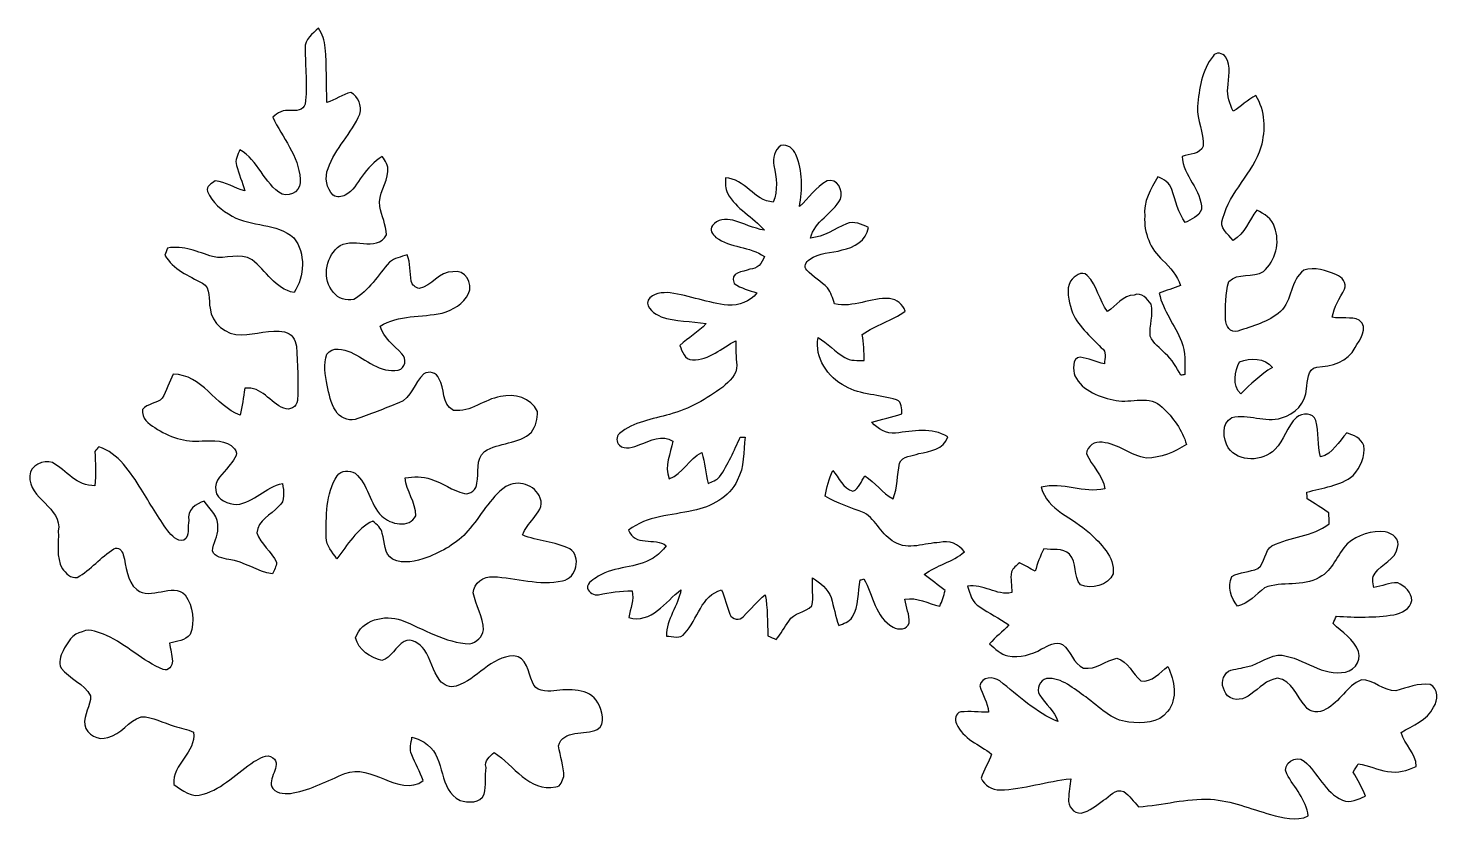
# Model space of a CAD drawing. Header units: centimetres. Extents: x -16 to 16.2, y -9.5 to 8.7.
import ezdxf

# ---------------------------------------------------------------- set-up
doc = ezdxf.new("R2010")
doc.units = ezdxf.units.CM
doc.header["$MEASUREMENT"] = 0
doc.layers.add('Layer 1', color=7, linetype='Continuous')

msp = doc.modelspace()

# ---------------------------------------------------------------- linework, layer by layer
at = {"layer": 'Layer 1', "color": 8}
for points, knots in [([(-9.67211, 8.19256), (-9.68904, 8.40528), (-9.50383, 8.52734), (-9.3666, 8.65293), (-9.3666, 8.65293), (-9.28299, 8.51817), (-9.22408, 8.36859), (-9.21526, 8.20773), (-9.21526, 8.20773), (-9.17434, 7.7918), (-9.19551, 7.3727), (-9.1754, 6.95537), (-9.1754, 6.95537), (-8.9856, 7.01463), (-8.82262, 7.14234), (-8.62824, 7.18538), (-8.62824, 7.18538), (-8.45644, 7.08836), (-8.37353, 6.88446), (-8.42292, 6.69255), (-8.42292, 6.69255), (-8.60954, 6.24734), (-8.98843, 5.90726), (-9.15, 5.44936), (-9.15, 5.44936), (-9.22937, 5.24545), (-9.19198, 4.98757), (-9.02935, 4.83482), (-9.02935, 4.83482), (-8.94644, 4.78367), (-8.84026, 4.79319), (-8.75806, 4.84046), (-8.75806, 4.84046), (-8.57673, 4.92654), (-8.49066, 5.11916), (-8.37212, 5.26909), (-8.37212, 5.26909), (-8.25112, 5.45112), (-8.09237, 5.60317), (-7.9121, 5.72523), (-7.9121, 5.72523), (-7.84296, 5.62187), (-7.76358, 5.51462), (-7.78616, 5.3788), (-7.78616, 5.3788), (-7.79674, 5.10223), (-8.01582, 4.86728), (-7.97066, 4.58329), (-7.97066, 4.58329), (-7.92021, 4.36739), (-7.82849, 4.15996), (-7.81544, 3.93559), (-7.81544, 3.93559), (-8.04651, 3.50979), (-8.62013, 3.92359), (-8.9348, 3.64314), (-8.9348, 3.64314), (-9.20962, 3.39125), (-9.29499, 2.90477), (-9.023, 2.61867), (-9.023, 2.61867), (-8.92493, 2.46733), (-8.7309, 2.4197), (-8.56121, 2.45745), (-8.56121, 2.45745), (-8.20843, 2.65148), (-8.01194, 3.01625), (-7.74771, 3.30412), (-7.74771, 3.30412), (-7.63588, 3.40501), (-7.47607, 3.423), (-7.34131, 3.47733), (-7.34131, 3.47733), (-7.26652, 3.28295), (-7.28169, 3.07269), (-7.24817, 2.8702), (-7.24817, 2.8702), (-7.23406, 2.78271), (-7.14728, 2.73015), (-7.07002, 2.70404), (-7.07002, 2.70404), (-6.77827, 2.75907), (-6.61635, 3.1055), (-6.29673, 3.08645), (-6.29673, 3.08645), (-6.02474, 3.15313), (-5.82895, 2.81552), (-5.94148, 2.59115), (-5.94148, 2.59115), (-6.05931, 2.36044), (-6.30026, 2.21086), (-6.54509, 2.14348), (-6.54509, 2.14348), (-7.01393, 2.04258), (-7.53886, 2.11138), (-7.96149, 1.84573), (-7.96149, 1.84573), (-7.88247, 1.57551), (-7.64505, 1.41041), (-7.46231, 1.21497), (-7.46231, 1.21497), (-7.34977, 1.10666), (-7.38046, 0.87524), (-7.54521, 0.83996), (-7.54521, 0.83996), (-7.96219, 0.77011), (-8.27899, 1.08867), (-8.62965, 1.24848), (-8.62965, 1.24848), (-8.80251, 1.32468), (-9.04875, 1.38324), (-9.1754, 1.20297), (-9.1754, 1.20297), (-9.26924, 0.98249), (-9.20715, 0.72602), (-9.17116, 0.49812), (-9.17116, 0.49812), (-9.12107, 0.29951), (-9.09532, 0.08643), (-8.97573, -0.08573), (-8.97573, -0.08573), (-8.88541, -0.23283), (-8.70409, -0.32808), (-8.52981, -0.28363), (-8.52981, -0.28363), (-8.19256, -0.17427), (-7.86448, -0.03739), (-7.53533, 0.09419), (-7.53533, 0.09419), (-7.23159, 0.19509), (-7.18397, 0.56339), (-6.96348, 0.75565), (-6.96348, 0.75565), (-6.8453, 0.82621), (-6.66891, 0.79304), (-6.6167, 0.65123), (-6.6167, 0.65123), (-6.47383, 0.42439), (-6.56308, 0.06068), (-6.28368, -0.07761), (-6.28368, -0.07761), (-5.89033, -0.13264), (-5.58341, 0.18239), (-5.20841, 0.2353), (-5.20841, 0.2353), (-4.89903, 0.31186), (-4.50674, 0.21202), (-4.36951, -0.10054), (-4.36951, -0.10054), (-4.35328, -0.26988), (-4.40619, -0.43921), (-4.50321, -0.57679), (-4.50321, -0.57679), (-4.79778, -0.86501), (-5.24969, -0.79763), (-5.57742, -1.02023), (-5.57742, -1.02023), (-5.78873, -1.19345), (-5.6963, -1.50742), (-5.75204, -1.74166), (-5.75204, -1.74166), (-5.75522, -1.88383), (-5.89456, -2.0066), (-6.03638, -1.97697), (-6.03638, -1.97697), (-6.31155, -1.91911), (-6.53239, -1.72473), (-6.80261, -1.65276), (-6.80261, -1.65276), (-6.99206, -1.58256), (-7.19279, -1.59103), (-7.38823, -1.6189), (-7.38823, -1.6189), (-7.36177, -1.9237), (-7.14798, -2.17523), (-7.14446, -2.48426), (-7.14446, -2.48426), (-7.28557, -2.77601), (-7.73077, -2.68746), (-7.92409, -2.49167), (-7.92409, -2.49167), (-8.20526, -2.21756), (-8.22325, -1.7653), (-8.53193, -1.51271), (-8.53193, -1.51271), (-8.66493, -1.44674), (-8.85049, -1.43439), (-8.94256, -1.57057), (-8.94256, -1.57057), (-9.20785, -1.98649), (-9.19163, -2.50931), (-9.19374, -2.98274), (-9.19374, -2.98274), (-9.19515, -3.17429), (-9.04699, -3.31505), (-8.95103, -3.46781), (-8.95103, -3.46781), (-8.70338, -3.1563), (-8.49948, -2.78377), (-8.12447, -2.60562), (-8.12447, -2.60562), (-8.03875, -2.68711), (-7.92762, -2.76331), (-7.91245, -2.89066), (-7.91245, -2.89066), (-7.84789, -3.08539), (-7.88282, -3.36374), (-7.67433, -3.47662), (-7.67433, -3.47662), (-7.42879, -3.6001), (-7.13811, -3.52601), (-6.89398, -3.43958), (-6.89398, -3.43958), (-6.54297, -3.30694), (-6.20466, -3.11503), (-5.95418, -2.83069), (-5.95418, -2.83069), (-5.65997, -2.50119), (-5.46206, -2.07892), (-5.09235, -1.82069), (-5.09235, -1.82069), (-4.81824, -1.64924), (-4.41572, -1.77482), (-4.3053, -2.08174), (-4.3053, -2.08174), (-4.21428, -2.26977), (-4.37056, -2.41582), (-4.46652, -2.55552), (-4.46652, -2.55552), (-4.56318, -2.66735), (-4.64961, -2.78871), (-4.71205, -2.92347), (-4.71205, -2.92347), (-4.36316, -3.07164), (-3.96981, -3.07446), (-3.62761, -3.24026), (-3.62761, -3.24026), (-3.35986, -3.41983), (-3.47063, -3.90984), (-3.79095, -3.97016), (-3.79095, -3.97016), (-4.32223, -4.0961), (-4.84717, -3.89396), (-5.37739, -3.87985), (-5.37739, -3.87985), (-5.59929, -3.8541), (-5.82613, -4.02343), (-5.83142, -4.24991), (-5.83142, -4.24991), (-5.7852, -4.53813), (-5.59894, -4.79354), (-5.59929, -5.09305), (-5.59929, -5.09305), (-5.62928, -5.2578), (-5.75381, -5.37598), (-5.91503, -5.41267), (-5.91503, -5.41267), (-6.48194, -5.39115), (-6.96348, -5.06871), (-7.47571, -4.86833), (-7.47571, -4.86833), (-7.85354, -4.73886), (-8.38588, -4.85669), (-8.51994, -5.27791), (-8.51994, -5.27791), (-8.45785, -5.55378), (-8.17915, -5.72629), (-7.92268, -5.79543), (-7.92268, -5.79543), (-7.69585, -5.7277), (-7.61012, -5.4677), (-7.41327, -5.35658), (-7.41327, -5.35658), (-7.24253, -5.26732), (-7.05414, -5.40808), (-6.95396, -5.54179), (-6.95396, -5.54179), (-6.80649, -5.76121), (-6.75605, -6.0325), (-6.59906, -6.24699), (-6.59906, -6.24699), (-6.5091, -6.35106), (-6.35988, -6.42338), (-6.22229, -6.37646), (-6.22229, -6.37646), (-5.74252, -6.22723), (-5.43419, -5.70336), (-4.90714, -5.68325), (-4.90714, -5.68325), (-4.60516, -5.70406), (-4.5847, -6.07095), (-4.48239, -6.28509), (-4.48239, -6.28509), (-4.42666, -6.49499), (-4.16384, -6.50663), (-3.98921, -6.48547), (-3.98921, -6.48547), (-3.64702, -6.44172), (-3.18982, -6.41279), (-2.98521, -6.75852), (-2.98521, -6.75852), (-2.89666, -6.9402), (-2.78377, -7.239), (-3.00249, -7.36776), (-3.00249, -7.36776), (-3.28613, -7.50041), (-3.78248, -7.35859), (-3.88479, -7.74453), (-3.88479, -7.74453), (-3.85269, -7.97807), (-3.75885, -8.20526), (-3.76449, -8.44409), (-3.76449, -8.44409), (-3.80118, -8.53299), (-3.8287, -8.67516), (-3.94758, -8.68186), (-3.94758, -8.68186), (-4.56142, -8.79969), (-4.90608, -8.19044), (-5.35446, -7.8934), (-5.35446, -7.8934), (-5.45006, -7.98583), (-5.59047, -8.07438), (-5.54179, -8.23701), (-5.54179, -8.23701), (-5.56824, -8.43739), (-5.53438, -8.64905), (-5.58588, -8.84626), (-5.58588, -8.84626), (-5.66314, -9.06251), (-5.95701, -9.04134), (-6.13339, -8.99054), (-6.13339, -8.99054), (-6.6361, -8.73831), (-6.46042, -8.03945), (-6.87493, -7.72089), (-6.87493, -7.72089), (-6.97583, -7.62952), (-7.10636, -7.58366), (-7.23265, -7.54027), (-7.23265, -7.54027), (-7.24817, -7.67433), (-7.29721, -7.8172), (-7.239, -7.94738), (-7.239, -7.94738), (-7.15363, -8.14388), (-7.05556, -8.33437), (-6.97865, -8.53546), (-6.97865, -8.53546), (-7.23794, -8.74607), (-7.59037, -8.62048), (-7.86342, -8.50124), (-7.86342, -8.50124), (-8.1474, -8.38906), (-8.46914, -8.24794), (-8.76935, -8.37565), (-8.76935, -8.37565), (-9.15564, -8.53793), (-9.52994, -8.74183), (-9.94692, -8.81697), (-9.94692, -8.81697), (-10.10285, -8.85049), (-10.29617, -8.84132), (-10.41329, -8.71926), (-10.41329, -8.71926), (-10.56887, -8.49983), (-10.17376, -8.19256), (-10.41471, -8.01511), (-10.41471, -8.01511), (-10.55017, -7.89658), (-10.71563, -8.04369), (-10.84121, -8.10189), (-10.84121, -8.10189), (-11.22504, -8.34884), (-11.55065, -8.71855), (-12.00044, -8.84802), (-12.00044, -8.84802), (-12.26079, -8.94856), (-12.47775, -8.75665), (-12.6746, -8.62259), (-12.6746, -8.62259), (-12.71199, -8.15375), (-12.15425, -7.89869), (-12.22446, -7.43056), (-12.22446, -7.43056), (-12.35992, -7.35506), (-12.52044, -7.34272), (-12.66472, -7.29156), (-12.66472, -7.29156), (-12.91661, -7.22101), (-13.14979, -7.07072), (-13.41967, -7.07884), (-13.41967, -7.07884), (-13.70824, -7.1688), (-13.87687, -7.48665), (-14.17955, -7.55015), (-14.17955, -7.55015), (-14.39545, -7.63023), (-14.66497, -7.48877), (-14.70554, -7.26193), (-14.70554, -7.26193), (-14.74329, -7.02804), (-14.56302, -6.82837), (-14.57501, -6.60118), (-14.57501, -6.60118), (-14.7133, -6.31578), (-15.06044, -6.21594), (-15.24247, -5.96477), (-15.24247, -5.96477), (-15.32114, -5.83988), (-15.25658, -5.69207), (-15.20331, -5.57177), (-15.20331, -5.57177), (-15.10771, -5.38727), (-14.98776, -5.17666), (-14.7634, -5.13397), (-14.7634, -5.13397), (-14.57466, -5.04719), (-14.38628, -5.15655), (-14.21236, -5.21864), (-14.21236, -5.21864), (-13.75022, -5.42784), (-13.38545, -5.80672), (-12.91519, -6.00004), (-12.91519, -6.00004), (-12.79701, -6.04485), (-12.70176, -5.91256), (-12.70564, -5.80531), (-12.70564, -5.80531), (-12.71446, -5.66667), (-12.75221, -5.53191), (-12.76809, -5.39432), (-12.76809, -5.39432), (-12.60334, -5.35305), (-12.41354, -5.33929), (-12.29713, -5.19818), (-12.29713, -5.19818), (-12.19024, -4.90467), (-12.23222, -4.55224), (-12.41002, -4.29436), (-12.41002, -4.29436), (-12.71058, -3.9938), (-13.20094, -4.43794), (-13.5195, -4.17089), (-13.5195, -4.17089), (-13.75939, -3.97757), (-13.74881, -3.64349), (-13.82854, -3.37467), (-13.82854, -3.37467), (-13.84794, -3.27978), (-13.94389, -3.18699), (-14.04267, -3.2445), (-14.04267, -3.2445), (-14.34712, -3.42512), (-14.56267, -3.72569), (-14.87699, -3.89326), (-14.87699, -3.89326), (-15.02586, -3.931), (-15.14475, -3.79483), (-15.22095, -3.68688), (-15.22095, -3.68688), (-15.36629, -3.43006), (-15.30244, -3.11997), (-15.31056, -2.83774), (-15.31056, -2.83774), (-15.21566, -2.28671), (-15.99847, -2.11102), (-15.96143, -1.56986), (-15.96143, -1.56986), (-15.94732, -1.32891), (-15.65663, -1.20474), (-15.44708, -1.26647), (-15.44708, -1.26647), (-15.12605, -1.45203), (-14.88687, -1.81751), (-14.47341, -1.79881), (-14.47341, -1.79881), (-14.45084, -1.53846), (-14.46459, -1.27706), (-14.47729, -1.01635), (-14.47729, -1.01635), (-14.44731, -0.98002), (-14.41768, -0.94368), (-14.38804, -0.90734), (-14.38804, -0.90734), (-13.92837, -1.05551), (-13.66414, -1.49648), (-13.4172, -1.88066), (-13.4172, -1.88066), (-13.21647, -2.19745), (-13.03373, -2.52624), (-12.81007, -2.82822), (-12.81007, -2.82822), (-12.72293, -2.93546), (-12.60299, -3.08222), (-12.44494, -3.04482), (-12.44494, -3.04482), (-12.2936, -2.94993), (-12.36874, -2.73473), (-12.32641, -2.59256), (-12.32641, -2.59256), (-12.37968, -2.35479), (-12.16801, -2.20839), (-11.97575, -2.14912), (-11.97575, -2.14912), (-11.84945, -2.33927), (-11.63496, -2.51636), (-11.66389, -2.76931), (-11.66389, -2.76931), (-11.65789, -2.95346), (-11.77854, -3.10903), (-11.78631, -3.28859), (-11.78631, -3.28859), (-11.74679, -3.44664), (-11.54007, -3.44946), (-11.41871, -3.48827), (-11.41871, -3.48827), (-11.05888, -3.52531), (-10.77066, -3.76767), (-10.41506, -3.816), (-10.41506, -3.816), (-10.37908, -3.72957), (-10.33145, -3.64419), (-10.3251, -3.5493), (-10.3251, -3.5493), (-10.44046, -3.30341), (-10.69199, -3.13478), (-10.77736, -2.87373), (-10.77736, -2.87373), (-10.75619, -2.59115), (-10.44928, -2.46662), (-10.28206, -2.27577), (-10.28206, -2.27577), (-10.11379, -2.15018), (-10.16741, -1.92617), (-10.18822, -1.74731), (-10.18822, -1.74731), (-10.57769, -1.81892), (-10.83874, -2.18722), (-11.23633, -2.23097), (-11.23633, -2.23097), (-11.42859, -2.2165), (-11.68823, -2.12866), (-11.71434, -1.90888), (-11.71434, -1.90888), (-11.76937, -1.6697), (-11.53724, -1.52576), (-11.41554, -1.35537), (-11.41554, -1.35537), (-11.3411, -1.24707), (-11.15836, -1.08761), (-11.28995, -0.95462), (-11.28995, -0.95462), (-11.46528, -0.7366), (-11.78313, -0.77576), (-12.02831, -0.77682), (-12.02831, -0.77682), (-12.41108, -0.81351), (-12.78996, -0.68721), (-13.10358, -0.47308), (-13.10358, -0.47308), (-13.24716, -0.38418), (-13.41226, -0.254), (-13.38756, -0.06033), (-13.38756, -0.06033), (-13.27291, 0.08114), (-13.0616, 0.07549), (-12.93566, 0.19897), (-12.93566, 0.19897), (-12.833, 0.37218), (-12.77973, 0.57044), (-12.68413, 0.74789), (-12.68413, 0.74789), (-12.02196, 0.74224), (-11.73198, 0.02575), (-11.16013, -0.18521), (-11.16013, -0.18521), (-11.11321, 0.01658), (-11.08322, 0.22154), (-11.05041, 0.4258), (-11.05041, 0.4258), (-10.66906, 0.48472), (-10.47538, 0.09243), (-10.15894, -0.02787), (-10.15894, -0.02787), (-10.02665, -0.09349), (-9.86049, 0.00494), (-9.8485, 0.1457), (-9.8485, 0.1457), (-9.8231, 0.55951), (-9.84991, 0.97543), (-9.87354, 1.38889), (-9.87354, 1.38889), (-9.8866, 1.53811), (-9.98855, 1.6831), (-10.14095, 1.71379), (-10.14095, 1.71379), (-10.47362, 1.772), (-10.80029, 1.657), (-11.1312, 1.645), (-11.1312, 1.645), (-11.47057, 1.64112), (-11.81911, 1.90465), (-11.84275, 2.25531), (-11.84275, 2.25531), (-11.88403, 2.44228), (-11.81629, 2.71639), (-12.0202, 2.82893), (-12.0202, 2.82893), (-12.33276, 2.99967), (-12.68942, 3.13619), (-12.87498, 3.46463), (-12.87498, 3.46463), (-12.85522, 3.51931), (-12.83511, 3.57364), (-12.81536, 3.62797), (-12.81536, 3.62797), (-12.45623, 3.70276), (-12.11933, 3.53695), (-11.78631, 3.43359), (-11.78631, 3.43359), (-11.48997, 3.36127), (-11.15977, 3.5433), (-10.88637, 3.36479), (-10.88637, 3.36479), (-10.56005, 3.11785), (-10.36602, 2.68993), (-9.9247, 2.61444), (-9.9247, 2.61444), (-9.68693, 2.9785), (-9.65482, 3.5119), (-9.9314, 3.86256), (-9.9314, 3.86256), (-10.32369, 4.20688), (-10.89942, 4.11409), (-11.34004, 4.35857), (-11.34004, 4.35857), (-11.57146, 4.48945), (-11.80606, 4.66796), (-11.90131, 4.92584), (-11.90131, 4.92584), (-11.94929, 5.04719), (-11.80289, 5.10716), (-11.72492, 5.16608), (-11.72492, 5.16608), (-11.48327, 5.15056), (-11.28501, 4.9844), (-11.04935, 4.93854), (-11.04935, 4.93854), (-11.1065, 5.13397), (-11.18623, 5.32201), (-11.24162, 5.5178), (-11.24162, 5.5178), (-11.28219, 5.64268), (-11.20987, 5.76368), (-11.16542, 5.87622), (-11.16542, 5.87622), (-10.74208, 5.64303), (-10.61932, 5.10011), (-10.19951, 4.86128), (-10.19951, 4.86128), (-9.98396, 4.78966), (-9.73984, 4.96888), (-9.78994, 5.20418), (-9.78994, 5.20418), (-9.80899, 5.7404), (-10.20339, 6.15139), (-10.41012, 6.62234), (-10.41012, 6.62234), (-10.30182, 6.72253), (-10.16882, 6.79626), (-10.01219, 6.77122), (-10.01219, 6.77122), (-9.89013, 6.76416), (-9.7088, 6.77122), (-9.67246, 6.91938), (-9.67246, 6.91938), (-9.61249, 7.34131), (-9.67599, 7.76887), (-9.67211, 8.19256)], [0, 0, 0, 0, 0.00584795, 0.00584795, 0.00584795, 0.00584795, 0.01169591, 0.01169591, 0.01169591, 0.01169591, 0.01754386, 0.01754386, 0.01754386, 0.01754386, 0.02339181, 0.02339181, 0.02339181, 0.02339181, 0.02923977, 0.02923977, 0.02923977, 0.02923977, 0.03508772, 0.03508772, 0.03508772, 0.03508772, 0.04093567, 0.04093567, 0.04093567, 0.04093567, 0.04678363, 0.04678363, 0.04678363, 0.04678363, 0.05263158, 0.05263158, 0.05263158, 0.05263158, 0.05847953, 0.05847953, 0.05847953, 0.05847953, 0.06432749, 0.06432749, 0.06432749, 0.06432749, 0.07017544, 0.07017544, 0.07017544, 0.07017544, 0.07602339, 0.07602339, 0.07602339, 0.07602339, 0.08187135, 0.08187135, 0.08187135, 0.08187135, 0.0877193, 0.0877193, 0.0877193, 0.0877193, 0.09356725, 0.09356725, 0.09356725, 0.09356725, 0.0994152, 0.0994152, 0.0994152, 0.0994152, 0.10526316, 0.10526316, 0.10526316, 0.10526316, 0.11111111, 0.11111111, 0.11111111, 0.11111111, 0.11695906, 0.11695906, 0.11695906, 0.11695906, 0.12280702, 0.12280702, 0.12280702, 0.12280702, 0.12865497, 0.12865497, 0.12865497, 0.12865497, 0.13450292, 0.13450292, 0.13450292, 0.13450292, 0.14035088, 0.14035088, 0.14035088, 0.14035088, 0.14619883, 0.14619883, 0.14619883, 0.14619883, 0.15204678, 0.15204678, 0.15204678, 0.15204678, 0.15789474, 0.15789474, 0.15789474, 0.15789474, 0.16374269, 0.16374269, 0.16374269, 0.16374269, 0.16959064, 0.16959064, 0.16959064, 0.16959064, 0.1754386, 0.1754386, 0.1754386, 0.1754386, 0.18128655, 0.18128655, 0.18128655, 0.18128655, 0.1871345, 0.1871345, 0.1871345, 0.1871345, 0.19298246, 0.19298246, 0.19298246, 0.19298246, 0.19883041, 0.19883041, 0.19883041, 0.19883041, 0.20467836, 0.20467836, 0.20467836, 0.20467836, 0.21052632, 0.21052632, 0.21052632, 0.21052632, 0.21637427, 0.21637427, 0.21637427, 0.21637427, 0.22222222, 0.22222222, 0.22222222, 0.22222222, 0.22807018, 0.22807018, 0.22807018, 0.22807018, 0.23391813, 0.23391813, 0.23391813, 0.23391813, 0.23976608, 0.23976608, 0.23976608, 0.23976608, 0.24561404, 0.24561404, 0.24561404, 0.24561404, 0.25146199, 0.25146199, 0.25146199, 0.25146199, 0.25730994, 0.25730994, 0.25730994, 0.25730994, 0.26315789, 0.26315789, 0.26315789, 0.26315789, 0.26900585, 0.26900585, 0.26900585, 0.26900585, 0.2748538, 0.2748538, 0.2748538, 0.2748538, 0.28070175, 0.28070175, 0.28070175, 0.28070175, 0.28654971, 0.28654971, 0.28654971, 0.28654971, 0.29239766, 0.29239766, 0.29239766, 0.29239766, 0.29824561, 0.29824561, 0.29824561, 0.29824561, 0.30409357, 0.30409357, 0.30409357, 0.30409357, 0.30994152, 0.30994152, 0.30994152, 0.30994152, 0.31578947, 0.31578947, 0.31578947, 0.31578947, 0.32163743, 0.32163743, 0.32163743, 0.32163743, 0.32748538, 0.32748538, 0.32748538, 0.32748538, 0.33333333, 0.33333333, 0.33333333, 0.33333333, 0.33918129, 0.33918129, 0.33918129, 0.33918129, 0.34502924, 0.34502924, 0.34502924, 0.34502924, 0.35087719, 0.35087719, 0.35087719, 0.35087719, 0.35672515, 0.35672515, 0.35672515, 0.35672515, 0.3625731, 0.3625731, 0.3625731, 0.3625731, 0.36842105, 0.36842105, 0.36842105, 0.36842105, 0.37426901, 0.37426901, 0.37426901, 0.37426901, 0.38011696, 0.38011696, 0.38011696, 0.38011696, 0.38596491, 0.38596491, 0.38596491, 0.38596491, 0.39181287, 0.39181287, 0.39181287, 0.39181287, 0.39766082, 0.39766082, 0.39766082, 0.39766082, 0.40350877, 0.40350877, 0.40350877, 0.40350877, 0.40935673, 0.40935673, 0.40935673, 0.40935673, 0.41520468, 0.41520468, 0.41520468, 0.41520468, 0.42105263, 0.42105263, 0.42105263, 0.42105263, 0.42690058, 0.42690058, 0.42690058, 0.42690058, 0.43274854, 0.43274854, 0.43274854, 0.43274854, 0.43859649, 0.43859649, 0.43859649, 0.43859649, 0.44444444, 0.44444444, 0.44444444, 0.44444444, 0.4502924, 0.4502924, 0.4502924, 0.4502924, 0.45614035, 0.45614035, 0.45614035, 0.45614035, 0.4619883, 0.4619883, 0.4619883, 0.4619883, 0.46783626, 0.46783626, 0.46783626, 0.46783626, 0.47368421, 0.47368421, 0.47368421, 0.47368421, 0.47953216, 0.47953216, 0.47953216, 0.47953216, 0.48538012, 0.48538012, 0.48538012, 0.48538012, 0.49122807, 0.49122807, 0.49122807, 0.49122807, 0.49707602, 0.49707602, 0.49707602, 0.49707602, 0.50292398, 0.50292398, 0.50292398, 0.50292398, 0.50877193, 0.50877193, 0.50877193, 0.50877193, 0.51461988, 0.51461988, 0.51461988, 0.51461988, 0.52046784, 0.52046784, 0.52046784, 0.52046784, 0.52631579, 0.52631579, 0.52631579, 0.52631579, 0.53216374, 0.53216374, 0.53216374, 0.53216374, 0.5380117, 0.5380117, 0.5380117, 0.5380117, 0.54385965, 0.54385965, 0.54385965, 0.54385965, 0.5497076, 0.5497076, 0.5497076, 0.5497076, 0.55555556, 0.55555556, 0.55555556, 0.55555556, 0.56140351, 0.56140351, 0.56140351, 0.56140351, 0.56725146, 0.56725146, 0.56725146, 0.56725146, 0.57309942, 0.57309942, 0.57309942, 0.57309942, 0.57894737, 0.57894737, 0.57894737, 0.57894737, 0.58479532, 0.58479532, 0.58479532, 0.58479532, 0.59064327, 0.59064327, 0.59064327, 0.59064327, 0.59649123, 0.59649123, 0.59649123, 0.59649123, 0.60233918, 0.60233918, 0.60233918, 0.60233918, 0.60818713, 0.60818713, 0.60818713, 0.60818713, 0.61403509, 0.61403509, 0.61403509, 0.61403509, 0.61988304, 0.61988304, 0.61988304, 0.61988304, 0.62573099, 0.62573099, 0.62573099, 0.62573099, 0.63157895, 0.63157895, 0.63157895, 0.63157895, 0.6374269, 0.6374269, 0.6374269, 0.6374269, 0.64327485, 0.64327485, 0.64327485, 0.64327485, 0.64912281, 0.64912281, 0.64912281, 0.64912281, 0.65497076, 0.65497076, 0.65497076, 0.65497076, 0.66081871, 0.66081871, 0.66081871, 0.66081871, 0.66666667, 0.66666667, 0.66666667, 0.66666667, 0.67251462, 0.67251462, 0.67251462, 0.67251462, 0.67836257, 0.67836257, 0.67836257, 0.67836257, 0.68421053, 0.68421053, 0.68421053, 0.68421053, 0.69005848, 0.69005848, 0.69005848, 0.69005848, 0.69590643, 0.69590643, 0.69590643, 0.69590643, 0.70175439, 0.70175439, 0.70175439, 0.70175439, 0.70760234, 0.70760234, 0.70760234, 0.70760234, 0.71345029, 0.71345029, 0.71345029, 0.71345029, 0.71929825, 0.71929825, 0.71929825, 0.71929825, 0.7251462, 0.7251462, 0.7251462, 0.7251462, 0.73099415, 0.73099415, 0.73099415, 0.73099415, 0.73684211, 0.73684211, 0.73684211, 0.73684211, 0.74269006, 0.74269006, 0.74269006, 0.74269006, 0.74853801, 0.74853801, 0.74853801, 0.74853801, 0.75438596, 0.75438596, 0.75438596, 0.75438596, 0.76023392, 0.76023392, 0.76023392, 0.76023392, 0.76608187, 0.76608187, 0.76608187, 0.76608187, 0.77192982, 0.77192982, 0.77192982, 0.77192982, 0.77777778, 0.77777778, 0.77777778, 0.77777778, 0.78362573, 0.78362573, 0.78362573, 0.78362573, 0.78947368, 0.78947368, 0.78947368, 0.78947368, 0.79532164, 0.79532164, 0.79532164, 0.79532164, 0.80116959, 0.80116959, 0.80116959, 0.80116959, 0.80701754, 0.80701754, 0.80701754, 0.80701754, 0.8128655, 0.8128655, 0.8128655, 0.8128655, 0.81871345, 0.81871345, 0.81871345, 0.81871345, 0.8245614, 0.8245614, 0.8245614, 0.8245614, 0.83040936, 0.83040936, 0.83040936, 0.83040936, 0.83625731, 0.83625731, 0.83625731, 0.83625731, 0.84210526, 0.84210526, 0.84210526, 0.84210526, 0.84795322, 0.84795322, 0.84795322, 0.84795322, 0.85380117, 0.85380117, 0.85380117, 0.85380117, 0.85964912, 0.85964912, 0.85964912, 0.85964912, 0.86549708, 0.86549708, 0.86549708, 0.86549708, 0.87134503, 0.87134503, 0.87134503, 0.87134503, 0.87719298, 0.87719298, 0.87719298, 0.87719298, 0.88304094, 0.88304094, 0.88304094, 0.88304094, 0.88888889, 0.88888889, 0.88888889, 0.88888889, 0.89473684, 0.89473684, 0.89473684, 0.89473684, 0.9005848, 0.9005848, 0.9005848, 0.9005848, 0.90643275, 0.90643275, 0.90643275, 0.90643275, 0.9122807, 0.9122807, 0.9122807, 0.9122807, 0.91812865, 0.91812865, 0.91812865, 0.91812865, 0.92397661, 0.92397661, 0.92397661, 0.92397661, 0.92982456, 0.92982456, 0.92982456, 0.92982456, 0.93567251, 0.93567251, 0.93567251, 0.93567251, 0.94152047, 0.94152047, 0.94152047, 0.94152047, 0.94736842, 0.94736842, 0.94736842, 0.94736842, 0.95321637, 0.95321637, 0.95321637, 0.95321637, 0.95906433, 0.95906433, 0.95906433, 0.95906433, 0.96491228, 0.96491228, 0.96491228, 0.96491228, 0.97076023, 0.97076023, 0.97076023, 0.97076023, 0.97660819, 0.97660819, 0.97660819, 0.97660819, 0.98245614, 0.98245614, 0.98245614, 0.98245614, 0.98830409, 0.98830409, 0.98830409, 0.98830409, 1, 1, 1, 1]), ([(11.06699, 8.01687), (11.12026, 8.11636), (11.30088, 8.09025), (11.34816, 7.99747), (11.34816, 7.99747), (11.48786, 7.78651), (11.41589, 7.52087), (11.39966, 7.28874), (11.39966, 7.28874), (11.3792, 7.10389), (11.45258, 6.92468), (11.52243, 6.75711), (11.52243, 6.75711), (11.70622, 6.85941), (11.85016, 7.01957), (12.03995, 7.11341), (12.03995, 7.11341), (12.26538, 6.76769), (12.27349, 6.32636), (12.16378, 5.93901), (12.16378, 5.93901), (11.97751, 5.34035), (11.45011, 4.91913), (11.28783, 4.31059), (11.28783, 4.31059), (11.18658, 4.08799), (11.40284, 3.95111), (11.52349, 3.80647), (11.52349, 3.80647), (11.79089, 3.95605), (11.88791, 4.26438), (12.06112, 4.49827), (12.06112, 4.49827), (12.23398, 4.41784), (12.41354, 4.30071), (12.46999, 4.10774), (12.46999, 4.10774), (12.60369, 3.7592), (12.48974, 3.34222), (12.21669, 3.09386), (12.21669, 3.09386), (11.98174, 2.94499), (11.62332, 3.07763), (11.424, 2.86491), (11.424, 2.86491), (11.34216, 2.58868), (11.34886, 2.28529), (11.34921, 1.99743), (11.34921, 1.99743), (11.3478, 1.85032), (11.46281, 1.67711), (11.62861, 1.73496), (11.62861, 1.73496), (11.96693, 1.84044), (12.32888, 1.94098), (12.60369, 2.1777), (12.60369, 2.1777), (12.8778, 2.43664), (12.82629, 2.89631), (13.13815, 3.12491), (13.13815, 3.12491), (13.38404, 3.21063), (13.65426, 3.11185), (13.88463, 3.02084), (13.88463, 3.02084), (14.01233, 2.97392), (14.1284, 2.82822), (14.06631, 2.68958), (14.06631, 2.68958), (13.96083, 2.48144), (13.82113, 2.28635), (13.78832, 2.04788), (13.78832, 2.04788), (13.99011, 2.01013), (14.21447, 2.06869), (14.40427, 1.98473), (14.40427, 1.98473), (14.63111, 1.81786), (14.41274, 1.52118), (14.30761, 1.35608), (14.30761, 1.35608), (14.15133, 1.02411), (13.76715, 0.92992), (13.43554, 0.90911), (13.43554, 0.90911), (13.20941, 0.86713), (13.23022, 0.58808), (13.19601, 0.41698), (13.19601, 0.41698), (13.18295, 0.09313), (12.93283, -0.17357), (12.62697, -0.25083), (12.62697, -0.25083), (12.25232, -0.36583), (11.86815, -0.14781), (11.49456, -0.24236), (11.49456, -0.24236), (11.24479, -0.37042), (11.29418, -0.72708), (11.41271, -0.93627), (11.41271, -0.93627), (11.65437, -1.27318), (12.19517, -1.24989), (12.47528, -0.97508), (12.47528, -0.97508), (12.68836, -0.76341), (12.75433, -0.44556), (12.97234, -0.23707), (12.97234, -0.23707), (13.10076, -0.13476), (13.35899, -0.11959), (13.41014, -0.3108), (13.41014, -0.3108), (13.48105, -0.58173), (13.44507, -0.87066), (13.5188, -1.14229), (13.5188, -1.14229), (13.80243, -1.07103), (13.9379, -0.79093), (14.12064, -0.58949), (14.12064, -0.58949), (14.26563, -0.64699), (14.4526, -0.71367), (14.50587, -0.87771), (14.50587, -0.87771), (14.54926, -1.12854), (14.42967, -1.38077), (14.26351, -1.56281), (14.26351, -1.56281), (13.96753, -1.81928), (13.56501, -1.83339), (13.20906, -1.95051), (13.20906, -1.95051), (13.21082, -1.99849), (13.21259, -2.04717), (13.21506, -2.0955), (13.21506, -2.0955), (13.38016, -2.20345), (13.54526, -2.31105), (13.71106, -2.41935), (13.71106, -2.41935), (13.71282, -2.50331), (13.71424, -2.58727), (13.716, -2.67123), (13.716, -2.67123), (13.33571, -2.96616), (12.83159, -2.96369), (12.41072, -3.16971), (12.41072, -3.16971), (12.22975, -3.28789), (12.25938, -3.55988), (12.08969, -3.68935), (12.08969, -3.68935), (11.90096, -3.77719), (11.67236, -3.76202), (11.49385, -3.87526), (11.49385, -3.87526), (11.37708, -4.1088), (11.47727, -4.36139), (11.62509, -4.55154), (11.62509, -4.55154), (11.8812, -4.49474), (12.04172, -4.27814), (12.24315, -4.13173), (12.24315, -4.13173), (12.63756, -3.97369), (13.11416, -4.11762), (13.49057, -3.89326), (13.49057, -3.89326), (13.80772, -3.73521), (13.89556, -3.36232), (14.13157, -3.1242), (14.13157, -3.1242), (14.36758, -2.921), (14.69002, -2.82258), (14.99905, -2.85256), (14.99905, -2.85256), (15.15851, -2.88643), (15.34971, -3.02084), (15.27634, -3.21381), (15.27634, -3.21381), (15.23824, -3.49426), (14.90698, -3.5754), (14.76975, -3.79801), (14.76975, -3.79801), (14.68473, -3.89114), (14.7133, -4.01708), (14.73729, -4.12609), (14.73729, -4.12609), (14.91932, -4.09575), (15.09536, -4.01108), (15.28163, -4.01884), (15.28163, -4.01884), (15.43861, -4.08799), (15.60795, -4.23616), (15.60512, -4.42278), (15.60512, -4.42278), (15.56773, -4.61574), (15.36594, -4.7117), (15.19132, -4.74768), (15.19132, -4.74768), (14.75775, -4.81577), (14.31749, -4.80942), (13.8811, -4.77943), (13.8811, -4.77943), (13.8557, -4.83447), (13.83065, -4.8895), (13.80596, -4.94524), (13.80596, -4.94524), (14.00457, -5.1502), (14.28715, -5.30331), (14.38451, -5.58659), (14.38451, -5.58659), (14.47694, -5.82013), (14.24058, -6.07766), (14.0021, -6.06707), (14.0021, -6.06707), (13.46906, -6.12704), (13.06477, -5.67619), (12.54301, -5.66773), (12.54301, -5.66773), (12.26502, -5.71465), (12.04419, -5.92914), (11.75597, -5.94924), (11.75597, -5.94924), (11.62403, -6.0004), (11.41871, -5.97182), (11.34075, -6.12069), (11.34075, -6.12069), (11.22327, -6.2671), (11.28889, -6.46748), (11.39613, -6.59659), (11.39613, -6.59659), (11.54148, -6.73594), (11.78666, -6.69043), (11.9253, -6.56096), (11.9253, -6.56096), (12.12215, -6.43431), (12.2936, -6.223), (12.53772, -6.19972), (12.53772, -6.19972), (12.8718, -6.23993), (12.96776, -6.61776), (13.17202, -6.83189), (13.17202, -6.83189), (13.26938, -6.99452), (13.49551, -6.99347), (13.64439, -6.90668), (13.64439, -6.90668), (13.96083, -6.737), (14.11711, -6.37434), (14.45295, -6.23182), (14.45295, -6.23182), (14.73764, -6.2297), (14.95531, -6.49393), (15.24317, -6.48194), (15.24317, -6.48194), (15.49788, -6.41809), (15.754, -6.30061), (16.02352, -6.34189), (16.02352, -6.34189), (16.22072, -6.42796), (16.20167, -6.70278), (16.10289, -6.86012), (16.10289, -6.86012), (15.95508, -7.16033), (15.62523, -7.26863), (15.36277, -7.44008), (15.36277, -7.44008), (15.43897, -7.71807), (15.70249, -7.90399), (15.70567, -8.21055), (15.70567, -8.21055), (15.50247, -8.30756), (15.27881, -8.37142), (15.05197, -8.32803), (15.05197, -8.32803), (14.82513, -8.28534), (14.60994, -8.19467), (14.3824, -8.15516), (14.3824, -8.15516), (14.34289, -8.21619), (14.30408, -8.27793), (14.26598, -8.34037), (14.26598, -8.34037), (14.36582, -8.51923), (14.46812, -8.69844), (14.5475, -8.88824), (14.5475, -8.88824), (14.38592, -8.95315), (14.19472, -9.07344), (14.02151, -8.98031), (14.02151, -8.98031), (13.61757, -8.80957), (13.46235, -8.36154), (13.14697, -8.09166), (13.14697, -8.09166), (12.96141, -7.93362), (12.62627, -8.15411), (12.74621, -8.38306), (12.74621, -8.38306), (12.91978, -8.69703), (13.19671, -8.96937), (13.23975, -9.34473), (13.23975, -9.34473), (12.96317, -9.47737), (12.65414, -9.38495), (12.37544, -9.31086), (12.37544, -9.31086), (11.92389, -9.18069), (11.48221, -8.99372), (11.00843, -8.96373), (11.00843, -8.96373), (10.45316, -8.93198), (9.91482, -9.10237), (9.36378, -9.13412), (9.36378, -9.13412), (9.25054, -9.01876), (9.15882, -8.88153), (9.02829, -8.78487), (9.02829, -8.78487), (8.8332, -8.70656), (8.70338, -8.89811), (8.56297, -8.98666), (8.56297, -8.98666), (8.40317, -9.10061), (8.24618, -9.23996), (8.04933, -9.28017), (8.04933, -9.28017), (7.88106, -9.29146), (7.74488, -9.11789), (7.76182, -8.95667), (7.76182, -8.95667), (7.77522, -8.80145), (7.79639, -8.64729), (7.81473, -8.49348), (7.81473, -8.49348), (7.27004, -8.54393), (6.74476, -8.73795), (6.19548, -8.74995), (6.19548, -8.74995), (6.02086, -8.74677), (5.83882, -8.64764), (5.7718, -8.48113), (5.7718, -8.48113), (5.81766, -8.2864), (5.94995, -8.12306), (6.00498, -7.93044), (6.00498, -7.93044), (5.7344, -7.71066), (5.34741, -7.58649), (5.207, -7.24076), (5.207, -7.24076), (5.15832, -7.14446), (5.18125, -6.99347), (5.30119, -6.96666), (5.30119, -6.96666), (5.51251, -6.94902), (5.72523, -6.97371), (5.93725, -6.97124), (5.93725, -6.97124), (5.92314, -6.75534), (5.79296, -6.5726), (5.74005, -6.36905), (5.74005, -6.36905), (5.76686, -6.15844), (6.05543, -6.14998), (6.19478, -6.25934), (6.19478, -6.25934), (6.61494, -6.59871), (7.01781, -6.97653), (7.52263, -7.18926), (7.52263, -7.18926), (7.45208, -6.94584), (7.23406, -6.79203), (7.10636, -6.58283), (7.10636, -6.58283), (7.01816, -6.44137), (7.10636, -6.24205), (7.26228, -6.20607), (7.26228, -6.20607), (7.61612, -6.17149), (7.88458, -6.44913), (8.15657, -6.62517), (8.15657, -6.62517), (8.46772, -6.84177), (8.73689, -7.16986), (9.14153, -7.19772), (9.14153, -7.19772), (9.44598, -7.23865), (9.8231, -7.22983), (10.02771, -6.95925), (10.02771, -6.95925), (10.26372, -6.66362), (10.18258, -6.25016), (10.03547, -5.93266), (10.03547, -5.93266), (9.84638, -6.0646), (9.6714, -6.30061), (9.41282, -6.25687), (9.41282, -6.25687), (9.22267, -6.09529), (9.13059, -5.81554), (8.87024, -5.73899), (8.87024, -5.73899), (8.60989, -5.79437), (8.38906, -6.00851), (8.10754, -5.96688), (8.10754, -5.96688), (7.87188, -5.8674), (7.82214, -5.57107), (7.62212, -5.42996), (7.62212, -5.42996), (7.46654, -5.34211), (7.29192, -5.46135), (7.14869, -5.52697), (7.14869, -5.52697), (6.91974, -5.66632), (6.64633, -5.73017), (6.37857, -5.68643), (6.37857, -5.68643), (6.20959, -5.65221), (6.08753, -5.52062), (5.96124, -5.41408), (5.96124, -5.41408), (6.09, -5.2518), (6.2671, -5.13786), (6.39692, -4.97664), (6.39692, -4.97664), (6.18349, -4.82635), (5.94642, -4.71523), (5.73476, -4.56389), (5.73476, -4.56389), (5.5559, -4.47393), (5.51427, -4.26685), (5.45888, -4.09399), (5.45888, -4.09399), (5.80919, -4.03472), (6.11999, -4.31624), (6.46571, -4.24109), (6.46571, -4.24109), (6.46959, -4.08517), (6.43184, -3.92501), (6.45795, -3.77014), (6.45795, -3.77014), (6.4964, -3.68265), (6.57578, -3.62338), (6.64139, -3.55741), (6.64139, -3.55741), (6.76381, -3.62056), (6.8834, -3.68864), (7.0044, -3.75532), (7.0044, -3.75532), (7.04709, -3.57611), (7.11376, -3.4036), (7.20196, -3.24203), (7.20196, -3.24203), (7.38999, -3.27554), (7.63376, -3.20922), (7.78404, -3.36338), (7.78404, -3.36338), (7.96854, -3.55141), (7.87224, -3.86927), (8.03557, -4.06471), (8.03557, -4.06471), (8.28463, -4.17583), (8.66704, -4.07776), (8.78311, -3.81176), (8.78311, -3.81176), (8.82403, -3.41947), (8.49489, -3.12103), (8.23912, -2.87373), (8.23912, -2.87373), (7.87682, -2.53612), (7.27498, -2.36396), (7.14234, -1.8348), (7.14234, -1.8348), (7.62847, -1.71027), (8.10895, -1.98296), (8.59261, -1.87043), (8.59261, -1.87043), (8.55239, -1.55575), (8.29204, -1.34832), (8.17386, -1.06856), (8.17386, -1.06856), (8.17951, -0.8957), (8.37177, -0.77223), (8.53475, -0.80821), (8.53475, -0.80821), (8.9027, -0.83714), (9.18422, -1.11619), (9.54546, -1.16981), (9.54546, -1.16981), (9.87107, -1.1617), (10.18787, -1.0347), (10.4581, -0.8576), (10.4581, -0.8576), (10.36144, -0.52811), (10.15471, -0.23848), (9.90529, -0.00706), (9.90529, -0.00706), (9.63189, 0.27975), (9.19092, 0.08819), (8.84872, 0.14499), (8.84872, 0.14499), (8.4903, 0.21625), (8.0839, 0.36336), (7.90787, 0.71085), (7.90787, 0.71085), (7.87717, 0.83326), (7.82849, 1.12254), (8.02887, 1.1363), (8.02887, 1.1363), (8.21972, 1.11654), (8.39258, 1.01847), (8.58238, 0.98778), (8.58238, 0.98778), (8.58308, 1.11442), (8.65152, 1.26824), (8.51217, 1.35149), (8.51217, 1.35149), (8.2617, 1.61784), (7.95408, 1.86161), (7.83202, 2.21968), (7.83202, 2.21968), (7.76887, 2.42746), (7.69796, 2.67547), (7.81226, 2.87726), (7.81226, 2.87726), (7.89799, 2.99191), (8.05639, 3.12103), (8.19185, 3.00567), (8.19185, 3.00567), (8.4201, 2.77601), (8.45996, 2.43558), (8.65576, 2.18369), (8.65576, 2.18369), (8.86001, 2.30646), (9.00007, 2.55905), (9.26253, 2.55693), (9.26253, 2.55693), (9.43292, 2.62714), (9.56874, 2.47333), (9.64882, 2.34738), (9.64882, 2.34738), (9.71268, 2.10679), (9.60085, 1.85949), (9.63048, 1.61749), (9.63048, 1.61749), (9.69433, 1.44992), (9.85732, 1.35184), (9.97267, 1.22308), (9.97267, 1.22308), (10.12966, 1.08726), (10.22491, 0.90135), (10.33039, 0.72602), (10.33039, 0.72602), (10.35226, 0.72954), (10.39636, 0.73589), (10.41859, 0.73907), (10.41859, 0.73907), (10.42035, 0.9906), (10.44116, 1.25342), (10.34732, 1.49296), (10.34732, 1.49296), (10.19351, 1.86902), (9.92223, 2.19357), (9.83439, 2.5968), (9.83439, 2.5968), (9.99384, 2.66524), (10.16247, 2.70827), (10.32298, 2.77389), (10.32298, 2.77389), (10.24326, 3.00143), (10.08874, 3.19158), (9.91376, 3.3528), (9.91376, 3.3528), (9.63542, 3.60327), (9.47667, 3.98074), (9.50454, 4.3561), (9.50454, 4.3561), (9.4615, 4.68771), (9.64671, 4.98157), (9.80158, 5.25533), (9.80158, 5.25533), (9.93951, 5.20524), (10.07851, 5.11986), (10.12084, 4.97064), (10.12084, 4.97064), (10.19881, 4.70853), (10.27606, 4.44324), (10.4267, 4.21111), (10.4267, 4.21111), (10.56675, 4.28272), (10.74067, 4.35328), (10.80135, 4.50991), (10.80135, 4.50991), (10.81264, 4.96394), (10.37625, 5.27685), (10.36108, 5.72558), (10.36108, 5.72558), (10.51807, 5.79332), (10.77736, 5.76263), (10.83522, 5.95771), (10.83522, 5.95771), (10.86732, 6.26745), (10.68705, 6.55073), (10.71033, 6.86153), (10.71033, 6.86153), (10.74491, 7.26228), (10.80805, 7.69161), (11.06699, 8.01687), (11.06699, 8.01687), (11.06699, 8.01687), (11.06699, 8.01687), (11.06699, 8.01687)], [0, 0, 0, 0, 0.00645161, 0.00645161, 0.00645161, 0.00645161, 0.01290323, 0.01290323, 0.01290323, 0.01290323, 0.01935484, 0.01935484, 0.01935484, 0.01935484, 0.02580645, 0.02580645, 0.02580645, 0.02580645, 0.03225806, 0.03225806, 0.03225806, 0.03225806, 0.03870968, 0.03870968, 0.03870968, 0.03870968, 0.04516129, 0.04516129, 0.04516129, 0.04516129, 0.0516129, 0.0516129, 0.0516129, 0.0516129, 0.05806452, 0.05806452, 0.05806452, 0.05806452, 0.06451613, 0.06451613, 0.06451613, 0.06451613, 0.07096774, 0.07096774, 0.07096774, 0.07096774, 0.07741935, 0.07741935, 0.07741935, 0.07741935, 0.08387097, 0.08387097, 0.08387097, 0.08387097, 0.09032258, 0.09032258, 0.09032258, 0.09032258, 0.09677419, 0.09677419, 0.09677419, 0.09677419, 0.10322581, 0.10322581, 0.10322581, 0.10322581, 0.10967742, 0.10967742, 0.10967742, 0.10967742, 0.11612903, 0.11612903, 0.11612903, 0.11612903, 0.12258065, 0.12258065, 0.12258065, 0.12258065, 0.12903226, 0.12903226, 0.12903226, 0.12903226, 0.13548387, 0.13548387, 0.13548387, 0.13548387, 0.14193548, 0.14193548, 0.14193548, 0.14193548, 0.1483871, 0.1483871, 0.1483871, 0.1483871, 0.15483871, 0.15483871, 0.15483871, 0.15483871, 0.16129032, 0.16129032, 0.16129032, 0.16129032, 0.16774194, 0.16774194, 0.16774194, 0.16774194, 0.17419355, 0.17419355, 0.17419355, 0.17419355, 0.18064516, 0.18064516, 0.18064516, 0.18064516, 0.18709677, 0.18709677, 0.18709677, 0.18709677, 0.19354839, 0.19354839, 0.19354839, 0.19354839, 0.2, 0.2, 0.2, 0.2, 0.20645161, 0.20645161, 0.20645161, 0.20645161, 0.21290323, 0.21290323, 0.21290323, 0.21290323, 0.21935484, 0.21935484, 0.21935484, 0.21935484, 0.22580645, 0.22580645, 0.22580645, 0.22580645, 0.23225806, 0.23225806, 0.23225806, 0.23225806, 0.23870968, 0.23870968, 0.23870968, 0.23870968, 0.24516129, 0.24516129, 0.24516129, 0.24516129, 0.2516129, 0.2516129, 0.2516129, 0.2516129, 0.25806452, 0.25806452, 0.25806452, 0.25806452, 0.26451613, 0.26451613, 0.26451613, 0.26451613, 0.27096774, 0.27096774, 0.27096774, 0.27096774, 0.27741935, 0.27741935, 0.27741935, 0.27741935, 0.28387097, 0.28387097, 0.28387097, 0.28387097, 0.29032258, 0.29032258, 0.29032258, 0.29032258, 0.29677419, 0.29677419, 0.29677419, 0.29677419, 0.30322581, 0.30322581, 0.30322581, 0.30322581, 0.30967742, 0.30967742, 0.30967742, 0.30967742, 0.31612903, 0.31612903, 0.31612903, 0.31612903, 0.32258065, 0.32258065, 0.32258065, 0.32258065, 0.32903226, 0.32903226, 0.32903226, 0.32903226, 0.33548387, 0.33548387, 0.33548387, 0.33548387, 0.34193548, 0.34193548, 0.34193548, 0.34193548, 0.3483871, 0.3483871, 0.3483871, 0.3483871, 0.35483871, 0.35483871, 0.35483871, 0.35483871, 0.36129032, 0.36129032, 0.36129032, 0.36129032, 0.36774194, 0.36774194, 0.36774194, 0.36774194, 0.37419355, 0.37419355, 0.37419355, 0.37419355, 0.38064516, 0.38064516, 0.38064516, 0.38064516, 0.38709677, 0.38709677, 0.38709677, 0.38709677, 0.39354839, 0.39354839, 0.39354839, 0.39354839, 0.4, 0.4, 0.4, 0.4, 0.40645161, 0.40645161, 0.40645161, 0.40645161, 0.41290323, 0.41290323, 0.41290323, 0.41290323, 0.41935484, 0.41935484, 0.41935484, 0.41935484, 0.42580645, 0.42580645, 0.42580645, 0.42580645, 0.43225806, 0.43225806, 0.43225806, 0.43225806, 0.43870968, 0.43870968, 0.43870968, 0.43870968, 0.44516129, 0.44516129, 0.44516129, 0.44516129, 0.4516129, 0.4516129, 0.4516129, 0.4516129, 0.45806452, 0.45806452, 0.45806452, 0.45806452, 0.46451613, 0.46451613, 0.46451613, 0.46451613, 0.47096774, 0.47096774, 0.47096774, 0.47096774, 0.47741935, 0.47741935, 0.47741935, 0.47741935, 0.48387097, 0.48387097, 0.48387097, 0.48387097, 0.49032258, 0.49032258, 0.49032258, 0.49032258, 0.49677419, 0.49677419, 0.49677419, 0.49677419, 0.50322581, 0.50322581, 0.50322581, 0.50322581, 0.50967742, 0.50967742, 0.50967742, 0.50967742, 0.51612903, 0.51612903, 0.51612903, 0.51612903, 0.52258065, 0.52258065, 0.52258065, 0.52258065, 0.52903226, 0.52903226, 0.52903226, 0.52903226, 0.53548387, 0.53548387, 0.53548387, 0.53548387, 0.54193548, 0.54193548, 0.54193548, 0.54193548, 0.5483871, 0.5483871, 0.5483871, 0.5483871, 0.55483871, 0.55483871, 0.55483871, 0.55483871, 0.56129032, 0.56129032, 0.56129032, 0.56129032, 0.56774194, 0.56774194, 0.56774194, 0.56774194, 0.57419355, 0.57419355, 0.57419355, 0.57419355, 0.58064516, 0.58064516, 0.58064516, 0.58064516, 0.58709677, 0.58709677, 0.58709677, 0.58709677, 0.59354839, 0.59354839, 0.59354839, 0.59354839, 0.6, 0.6, 0.6, 0.6, 0.60645161, 0.60645161, 0.60645161, 0.60645161, 0.61290323, 0.61290323, 0.61290323, 0.61290323, 0.61935484, 0.61935484, 0.61935484, 0.61935484, 0.62580645, 0.62580645, 0.62580645, 0.62580645, 0.63225806, 0.63225806, 0.63225806, 0.63225806, 0.63870968, 0.63870968, 0.63870968, 0.63870968, 0.64516129, 0.64516129, 0.64516129, 0.64516129, 0.6516129, 0.6516129, 0.6516129, 0.6516129, 0.65806452, 0.65806452, 0.65806452, 0.65806452, 0.66451613, 0.66451613, 0.66451613, 0.66451613, 0.67096774, 0.67096774, 0.67096774, 0.67096774, 0.67741935, 0.67741935, 0.67741935, 0.67741935, 0.68387097, 0.68387097, 0.68387097, 0.68387097, 0.69032258, 0.69032258, 0.69032258, 0.69032258, 0.69677419, 0.69677419, 0.69677419, 0.69677419, 0.70322581, 0.70322581, 0.70322581, 0.70322581, 0.70967742, 0.70967742, 0.70967742, 0.70967742, 0.71612903, 0.71612903, 0.71612903, 0.71612903, 0.72258065, 0.72258065, 0.72258065, 0.72258065, 0.72903226, 0.72903226, 0.72903226, 0.72903226, 0.73548387, 0.73548387, 0.73548387, 0.73548387, 0.74193548, 0.74193548, 0.74193548, 0.74193548, 0.7483871, 0.7483871, 0.7483871, 0.7483871, 0.75483871, 0.75483871, 0.75483871, 0.75483871, 0.76129032, 0.76129032, 0.76129032, 0.76129032, 0.76774194, 0.76774194, 0.76774194, 0.76774194, 0.77419355, 0.77419355, 0.77419355, 0.77419355, 0.78064516, 0.78064516, 0.78064516, 0.78064516, 0.78709677, 0.78709677, 0.78709677, 0.78709677, 0.79354839, 0.79354839, 0.79354839, 0.79354839, 0.8, 0.8, 0.8, 0.8, 0.80645161, 0.80645161, 0.80645161, 0.80645161, 0.81290323, 0.81290323, 0.81290323, 0.81290323, 0.81935484, 0.81935484, 0.81935484, 0.81935484, 0.82580645, 0.82580645, 0.82580645, 0.82580645, 0.83225806, 0.83225806, 0.83225806, 0.83225806, 0.83870968, 0.83870968, 0.83870968, 0.83870968, 0.84516129, 0.84516129, 0.84516129, 0.84516129, 0.8516129, 0.8516129, 0.8516129, 0.8516129, 0.85806452, 0.85806452, 0.85806452, 0.85806452, 0.86451613, 0.86451613, 0.86451613, 0.86451613, 0.87096774, 0.87096774, 0.87096774, 0.87096774, 0.87741935, 0.87741935, 0.87741935, 0.87741935, 0.88387097, 0.88387097, 0.88387097, 0.88387097, 0.89032258, 0.89032258, 0.89032258, 0.89032258, 0.89677419, 0.89677419, 0.89677419, 0.89677419, 0.90322581, 0.90322581, 0.90322581, 0.90322581, 0.90967742, 0.90967742, 0.90967742, 0.90967742, 0.91612903, 0.91612903, 0.91612903, 0.91612903, 0.92258065, 0.92258065, 0.92258065, 0.92258065, 0.92903226, 0.92903226, 0.92903226, 0.92903226, 0.93548387, 0.93548387, 0.93548387, 0.93548387, 0.94193548, 0.94193548, 0.94193548, 0.94193548, 0.9483871, 0.9483871, 0.9483871, 0.9483871, 0.95483871, 0.95483871, 0.95483871, 0.95483871, 0.96129032, 0.96129032, 0.96129032, 0.96129032, 0.96774194, 0.96774194, 0.96774194, 0.96774194, 0.97419355, 0.97419355, 0.97419355, 0.97419355, 0.98064516, 0.98064516, 0.98064516, 0.98064516, 0.98709677, 0.98709677, 0.98709677, 0.98709677, 1, 1, 1, 1]), ([(1.19451, 5.97218), (1.34973, 6.01133), (1.47884, 5.89492), (1.53388, 5.76439), (1.53388, 5.76439), (1.69827, 5.39186), (1.68945, 4.97064), (1.61572, 4.57694), (1.61572, 4.57694), (1.83056, 4.76885), (1.99002, 5.0225), (2.24755, 5.16396), (2.24755, 5.16396), (2.48285, 5.2451), (2.62608, 4.93712), (2.55305, 4.74945), (2.55305, 4.74945), (2.38231, 4.4136), (1.95439, 4.24674), (1.87219, 3.85974), (1.87219, 3.85974), (2.17346, 3.88197), (2.42041, 4.07247), (2.69099, 4.18324), (2.69099, 4.18324), (2.86702, 4.25873), (3.03601, 4.1716), (3.19158, 4.10034), (3.19158, 4.10034), (3.14889, 3.80436), (2.86138, 3.63643), (2.59221, 3.58634), (2.59221, 3.58634), (2.34491, 3.51226), (2.06375, 3.52884), (1.84609, 3.37256), (1.84609, 3.37256), (1.77447, 3.31893), (1.7018, 3.20111), (1.78541, 3.12632), (1.78541, 3.12632), (1.92722, 2.97251), (2.10926, 2.86279), (2.2606, 2.71921), (2.2606, 2.71921), (2.3435, 2.61585), (2.3689, 2.48003), (2.42076, 2.35973), (2.42076, 2.35973), (2.84833, 2.24931), (3.24944, 2.51284), (3.67489, 2.47474), (3.67489, 2.47474), (3.84104, 2.45674), (3.97686, 2.34491), (4.03542, 2.18969), (4.03542, 2.18969), (3.72921, 1.97168), (3.36021, 1.87113), (3.05329, 1.65559), (3.05329, 1.65559), (3.08187, 1.45803), (3.09668, 1.25906), (3.09845, 1.05974), (3.09845, 1.05974), (2.94816, 1.06751), (2.78306, 1.04387), (2.65254, 1.13312), (2.65254, 1.13312), (2.43311, 1.26118), (2.26095, 1.45274), (2.04505, 1.58503), (2.04505, 1.58503), (1.95651, 1.12571), (2.26483, 0.67557), (2.66382, 0.47449), (2.66382, 0.47449), (3.01837, 0.26494), (3.44981, 0.28716), (3.83222, 0.16192), (3.83222, 0.16192), (3.96734, 0.11783), (3.95111, -0.04692), (3.95358, -0.15981), (3.95358, -0.15981), (3.72639, -0.22931), (3.49603, -0.28504), (3.26778, -0.3496), (3.26778, -0.3496), (3.40783, -0.50447), (3.59551, -0.62371), (3.81459, -0.59902), (3.81459, -0.59902), (4.21428, -0.55139), (4.6355, -0.45508), (5.00451, -0.68227), (5.00451, -0.68227), (4.91631, -0.96626), (4.59422, -1.01565), (4.34552, -1.0668), (4.34552, -1.0668), (4.19806, -1.12254), (3.97193, -1.11301), (3.90349, -1.28693), (3.90349, -1.28693), (3.84316, -1.55434), (3.86221, -1.84009), (3.75779, -2.09832), (3.75779, -2.09832), (3.51226, -1.96356), (3.34433, -1.72826), (3.11044, -1.57692), (3.11044, -1.57692), (3.02648, -1.69651), (2.98027, -1.86196), (2.83774, -1.92617), (2.83774, -1.92617), (2.61161, -1.87113), (2.51813, -1.60726), (2.37702, -1.45133), (2.37702, -1.45133), (2.29411, -1.63901), (2.24437, -1.83762), (2.20169, -2.038), (2.20169, -2.038), (2.48144, -2.2038), (2.79118, -2.3047), (3.09492, -2.41618), (3.09492, -2.41618), (3.37538, -2.58445), (3.49462, -2.93652), (3.79201, -3.08716), (3.79201, -3.08716), (4.10351, -3.28577), (4.48239, -3.10515), (4.81753, -3.09739), (4.81753, -3.09739), (5.03379, -3.04059), (5.26097, -3.12984), (5.38692, -3.30976), (5.38692, -3.30976), (5.11387, -3.54189), (4.75333, -3.61774), (4.46899, -3.82799), (4.46899, -3.82799), (4.62703, -3.95111), (4.78614, -4.07423), (4.94594, -4.19594), (4.94594, -4.19594), (4.91455, -4.31729), (4.87468, -4.43724), (4.82424, -4.55224), (4.82424, -4.55224), (4.56106, -4.49792), (4.3053, -4.33423), (4.02766, -4.39385), (4.02766, -4.39385), (4.04142, -4.57376), (4.14443, -4.75086), (4.12044, -4.93324), (4.12044, -4.93324), (4.08199, -5.09693), (3.87985, -5.09834), (3.75708, -5.02779), (3.75708, -5.02779), (3.34504, -4.8073), (3.29882, -4.2986), (3.09174, -3.92677), (3.09174, -3.92677), (3.07022, -3.93312), (3.02754, -3.94547), (3.00637, -3.95182), (3.00637, -3.95182), (2.95416, -4.23298), (2.97568, -4.54872), (2.82504, -4.80236), (2.82504, -4.80236), (2.75414, -4.90926), (2.62502, -4.94771), (2.51354, -4.99533), (2.51354, -4.99533), (2.44369, -4.78472), (2.40101, -4.56706), (2.33856, -4.35539), (2.33856, -4.35539), (2.27013, -4.14867), (2.08844, -4.02026), (1.91664, -3.90454), (1.91664, -3.90454), (1.89512, -4.11656), (1.95157, -4.3374), (1.89759, -4.54448), (1.89759, -4.54448), (1.7593, -4.7057), (1.47743, -4.68877), (1.37336, -4.89585), (1.37336, -4.89585), (1.27212, -5.03167), (1.19204, -5.18195), (1.0862, -5.31424), (1.0862, -5.31424), (1.02341, -5.28496), (0.96097, -5.25639), (0.89817, -5.22817), (0.89817, -5.22817), (0.87701, -4.91561), (0.89641, -4.59846), (0.83608, -4.28978), (0.83608, -4.28978), (0.65264, -4.43653), (0.50094, -4.61645), (0.34043, -4.78649), (0.34043, -4.78649), (0.25541, -4.88632), (0.07408, -4.86445), (0.03034, -4.73745), (0.03034, -4.73745), (-0.03881, -4.5526), (-0.08079, -4.35857), (-0.16087, -4.17759), (-0.16087, -4.17759), (-0.62653, -4.30142), (-0.70626, -4.8574), (-1.00295, -5.17172), (-1.00295, -5.17172), (-1.09714, -5.31178), (-1.28023, -5.23663), (-1.42028, -5.23275), (-1.42028, -5.23275), (-1.42981, -4.8447), (-1.14512, -4.54448), (-1.08938, -4.17513), (-1.08938, -4.17513), (-1.44321, -4.44888), (-1.76636, -4.95653), (-2.28071, -4.81224), (-2.28071, -4.81224), (-2.24966, -4.60975), (-2.15265, -4.40514), (-2.20627, -4.1977), (-2.20627, -4.1977), (-2.46345, -4.20688), (-2.71815, -4.23333), (-2.96898, -4.28907), (-2.96898, -4.28907), (-3.07587, -4.31341), (-3.19299, -4.24498), (-3.22686, -4.14196), (-3.22686, -4.14196), (-3.23144, -3.99944), (-3.07164, -3.94018), (-2.9778, -3.86786), (-2.9778, -3.86786), (-2.59786, -3.63008), (-2.10644, -3.69288), (-1.7272, -3.45264), (-1.7272, -3.45264), (-1.6062, -3.38102), (-1.51095, -3.27766), (-1.42311, -3.17006), (-1.42311, -3.17006), (-1.68416, -2.97286), (-2.16006, -3.19158), (-2.28388, -2.81446), (-2.28388, -2.81446), (-1.8669, -2.48214), (-1.30916, -2.48285), (-0.81245, -2.36537), (-0.81245, -2.36537), (-0.40605, -2.28529), (0.01517, -2.06763), (0.19756, -1.67711), (0.19756, -1.67711), (0.36442, -1.37689), (0.33902, -1.01882), (0.37712, -0.68756), (0.37712, -0.68756), (0.3489, -0.68827), (0.29245, -0.68898), (0.26423, -0.68968), (0.26423, -0.68968), (0.11994, -0.9973), (-0.00635, -1.31692), (-0.20743, -1.5935), (-0.20743, -1.5935), (-0.26846, -1.67993), (-0.38453, -1.70145), (-0.47025, -1.74837), (-0.47025, -1.74837), (-0.52881, -1.51483), (-0.54293, -1.27212), (-0.61242, -1.0414), (-0.61242, -1.0414), (-0.90629, -1.18569), (-1.04281, -1.52753), (-1.35714, -1.63901), (-1.35714, -1.63901), (-1.47602, -1.35114), (-1.32644, -1.06186), (-1.27176, -0.78034), (-1.27176, -0.78034), (-1.518, -0.62406), (-1.78894, -0.76976), (-2.02918, -0.86113), (-2.02918, -0.86113), (-2.17346, -0.91052), (-2.36714, -0.99483), (-2.4952, -0.87207), (-2.4952, -0.87207), (-2.5721, -0.80257), (-2.57069, -0.6791), (-2.49626, -0.60854), (-2.49626, -0.60854), (-2.17029, -0.33973), (-1.74061, -0.28081), (-1.34726, -0.16898), (-1.34726, -0.16898), (-0.90452, -0.04939), (-0.49918, 0.17992), (-0.13511, 0.45438), (-0.13511, 0.45438), (0.01482, 0.58208), (0.19861, 0.73836), (0.1838, 0.95603), (0.1838, 0.95603), (0.16863, 1.14124), (0.15416, 1.32574), (0.16404, 1.5113), (0.16404, 1.5113), (-0.15769, 1.35149), (-0.44662, 1.06292), (-0.82868, 1.07456), (-0.82868, 1.07456), (-1.00118, 1.07985), (-1.06609, 1.27282), (-1.11443, 1.40582), (-1.11443, 1.40582), (-0.92146, 1.58044), (-0.69215, 1.71344), (-0.51294, 1.90288), (-0.51294, 1.90288), (-0.85478, 1.9625), (-1.21073, 1.94557), (-1.54164, 2.06058), (-1.54164, 2.06058), (-1.68557, 2.12337), (-1.89477, 2.25143), (-1.8415, 2.43981), (-1.8415, 2.43981), (-1.73531, 2.60138), (-1.51059, 2.6229), (-1.33562, 2.60844), (-1.33562, 2.60844), (-0.88935, 2.54353), (-0.46496, 2.37278), (-0.01552, 2.32375), (-0.01552, 2.32375), (0.23001, 2.31704), (0.49001, 2.40524), (0.64523, 2.6035), (0.64523, 2.6035), (0.47096, 2.667), (0.28046, 2.70581), (0.12982, 2.82011), (0.12982, 2.82011), (0.00353, 3.08822), (0.33549, 3.07975), (0.48295, 3.14572), (0.48295, 3.14572), (0.65899, 3.14643), (0.76553, 3.28648), (0.81774, 3.43641), (0.81774, 3.43641), (0.48331, 3.67277), (0.03669, 3.62973), (-0.28998, 3.87491), (-0.28998, 3.87491), (-0.36548, 3.93488), (-0.4512, 4.05518), (-0.36901, 4.14337), (-0.36901, 4.14337), (-0.26811, 4.29613), (-0.0635, 4.30918), (0.09948, 4.26403), (0.09948, 4.26403), (0.33937, 4.19347), (0.56833, 4.08305), (0.81562, 4.03719), (0.81562, 4.03719), (0.55951, 4.3434), (0.16933, 4.52155), (-0.02258, 4.88244), (-0.02258, 4.88244), (-0.08326, 4.98934), (-0.07549, 5.11528), (-0.07373, 5.23346), (-0.07373, 5.23346), (0.37324, 5.22076), (0.57468, 4.70747), (1.01917, 4.6803), (1.01917, 4.6803), (1.13594, 4.9463), (1.0862, 5.24122), (1.03576, 5.51744), (1.03576, 5.51744), (1.00224, 5.68219), (1.04775, 5.87551), (1.19451, 5.97218)], [0, 0, 0, 0, 0.00970874, 0.00970874, 0.00970874, 0.00970874, 0.01941748, 0.01941748, 0.01941748, 0.01941748, 0.02912621, 0.02912621, 0.02912621, 0.02912621, 0.03883495, 0.03883495, 0.03883495, 0.03883495, 0.04854369, 0.04854369, 0.04854369, 0.04854369, 0.05825243, 0.05825243, 0.05825243, 0.05825243, 0.06796117, 0.06796117, 0.06796117, 0.06796117, 0.0776699, 0.0776699, 0.0776699, 0.0776699, 0.08737864, 0.08737864, 0.08737864, 0.08737864, 0.09708738, 0.09708738, 0.09708738, 0.09708738, 0.10679612, 0.10679612, 0.10679612, 0.10679612, 0.11650485, 0.11650485, 0.11650485, 0.11650485, 0.12621359, 0.12621359, 0.12621359, 0.12621359, 0.13592233, 0.13592233, 0.13592233, 0.13592233, 0.14563107, 0.14563107, 0.14563107, 0.14563107, 0.15533981, 0.15533981, 0.15533981, 0.15533981, 0.16504854, 0.16504854, 0.16504854, 0.16504854, 0.17475728, 0.17475728, 0.17475728, 0.17475728, 0.18446602, 0.18446602, 0.18446602, 0.18446602, 0.19417476, 0.19417476, 0.19417476, 0.19417476, 0.2038835, 0.2038835, 0.2038835, 0.2038835, 0.21359223, 0.21359223, 0.21359223, 0.21359223, 0.22330097, 0.22330097, 0.22330097, 0.22330097, 0.23300971, 0.23300971, 0.23300971, 0.23300971, 0.24271845, 0.24271845, 0.24271845, 0.24271845, 0.25242718, 0.25242718, 0.25242718, 0.25242718, 0.26213592, 0.26213592, 0.26213592, 0.26213592, 0.27184466, 0.27184466, 0.27184466, 0.27184466, 0.2815534, 0.2815534, 0.2815534, 0.2815534, 0.29126214, 0.29126214, 0.29126214, 0.29126214, 0.30097087, 0.30097087, 0.30097087, 0.30097087, 0.31067961, 0.31067961, 0.31067961, 0.31067961, 0.32038835, 0.32038835, 0.32038835, 0.32038835, 0.33009709, 0.33009709, 0.33009709, 0.33009709, 0.33980583, 0.33980583, 0.33980583, 0.33980583, 0.34951456, 0.34951456, 0.34951456, 0.34951456, 0.3592233, 0.3592233, 0.3592233, 0.3592233, 0.36893204, 0.36893204, 0.36893204, 0.36893204, 0.37864078, 0.37864078, 0.37864078, 0.37864078, 0.38834951, 0.38834951, 0.38834951, 0.38834951, 0.39805825, 0.39805825, 0.39805825, 0.39805825, 0.40776699, 0.40776699, 0.40776699, 0.40776699, 0.41747573, 0.41747573, 0.41747573, 0.41747573, 0.42718447, 0.42718447, 0.42718447, 0.42718447, 0.4368932, 0.4368932, 0.4368932, 0.4368932, 0.44660194, 0.44660194, 0.44660194, 0.44660194, 0.45631068, 0.45631068, 0.45631068, 0.45631068, 0.46601942, 0.46601942, 0.46601942, 0.46601942, 0.47572816, 0.47572816, 0.47572816, 0.47572816, 0.48543689, 0.48543689, 0.48543689, 0.48543689, 0.49514563, 0.49514563, 0.49514563, 0.49514563, 0.50485437, 0.50485437, 0.50485437, 0.50485437, 0.51456311, 0.51456311, 0.51456311, 0.51456311, 0.52427184, 0.52427184, 0.52427184, 0.52427184, 0.53398058, 0.53398058, 0.53398058, 0.53398058, 0.54368932, 0.54368932, 0.54368932, 0.54368932, 0.55339806, 0.55339806, 0.55339806, 0.55339806, 0.5631068, 0.5631068, 0.5631068, 0.5631068, 0.57281553, 0.57281553, 0.57281553, 0.57281553, 0.58252427, 0.58252427, 0.58252427, 0.58252427, 0.59223301, 0.59223301, 0.59223301, 0.59223301, 0.60194175, 0.60194175, 0.60194175, 0.60194175, 0.61165049, 0.61165049, 0.61165049, 0.61165049, 0.62135922, 0.62135922, 0.62135922, 0.62135922, 0.63106796, 0.63106796, 0.63106796, 0.63106796, 0.6407767, 0.6407767, 0.6407767, 0.6407767, 0.65048544, 0.65048544, 0.65048544, 0.65048544, 0.66019417, 0.66019417, 0.66019417, 0.66019417, 0.66990291, 0.66990291, 0.66990291, 0.66990291, 0.67961165, 0.67961165, 0.67961165, 0.67961165, 0.68932039, 0.68932039, 0.68932039, 0.68932039, 0.69902913, 0.69902913, 0.69902913, 0.69902913, 0.70873786, 0.70873786, 0.70873786, 0.70873786, 0.7184466, 0.7184466, 0.7184466, 0.7184466, 0.72815534, 0.72815534, 0.72815534, 0.72815534, 0.73786408, 0.73786408, 0.73786408, 0.73786408, 0.74757282, 0.74757282, 0.74757282, 0.74757282, 0.75728155, 0.75728155, 0.75728155, 0.75728155, 0.76699029, 0.76699029, 0.76699029, 0.76699029, 0.77669903, 0.77669903, 0.77669903, 0.77669903, 0.78640777, 0.78640777, 0.78640777, 0.78640777, 0.7961165, 0.7961165, 0.7961165, 0.7961165, 0.80582524, 0.80582524, 0.80582524, 0.80582524, 0.81553398, 0.81553398, 0.81553398, 0.81553398, 0.82524272, 0.82524272, 0.82524272, 0.82524272, 0.83495146, 0.83495146, 0.83495146, 0.83495146, 0.84466019, 0.84466019, 0.84466019, 0.84466019, 0.85436893, 0.85436893, 0.85436893, 0.85436893, 0.86407767, 0.86407767, 0.86407767, 0.86407767, 0.87378641, 0.87378641, 0.87378641, 0.87378641, 0.88349515, 0.88349515, 0.88349515, 0.88349515, 0.89320388, 0.89320388, 0.89320388, 0.89320388, 0.90291262, 0.90291262, 0.90291262, 0.90291262, 0.91262136, 0.91262136, 0.91262136, 0.91262136, 0.9223301, 0.9223301, 0.9223301, 0.9223301, 0.93203883, 0.93203883, 0.93203883, 0.93203883, 0.94174757, 0.94174757, 0.94174757, 0.94174757, 0.95145631, 0.95145631, 0.95145631, 0.95145631, 0.96116505, 0.96116505, 0.96116505, 0.96116505, 0.97087379, 0.97087379, 0.97087379, 0.97087379, 0.98058252, 0.98058252, 0.98058252, 0.98058252, 1, 1, 1, 1]), ([(11.66883, 1.03258), (11.57217, 0.81245), (11.48856, 0.49213), (11.6967, 0.30198), (11.6967, 0.30198), (11.92495, 0.51541), (12.14543, 0.74436), (12.41884, 0.90099), (12.41884, 0.90099), (12.24139, 1.12395), (11.91648, 1.13136), (11.66883, 1.03258)], [0, 0, 0, 0, 0.25, 0.25, 0.25, 0.25, 0.5, 0.5, 0.5, 0.5, 1, 1, 1, 1])]:
    msp.add_open_spline(points, degree=3, knots=knots, dxfattribs=at)

doc.saveas('drawing.dxf')
